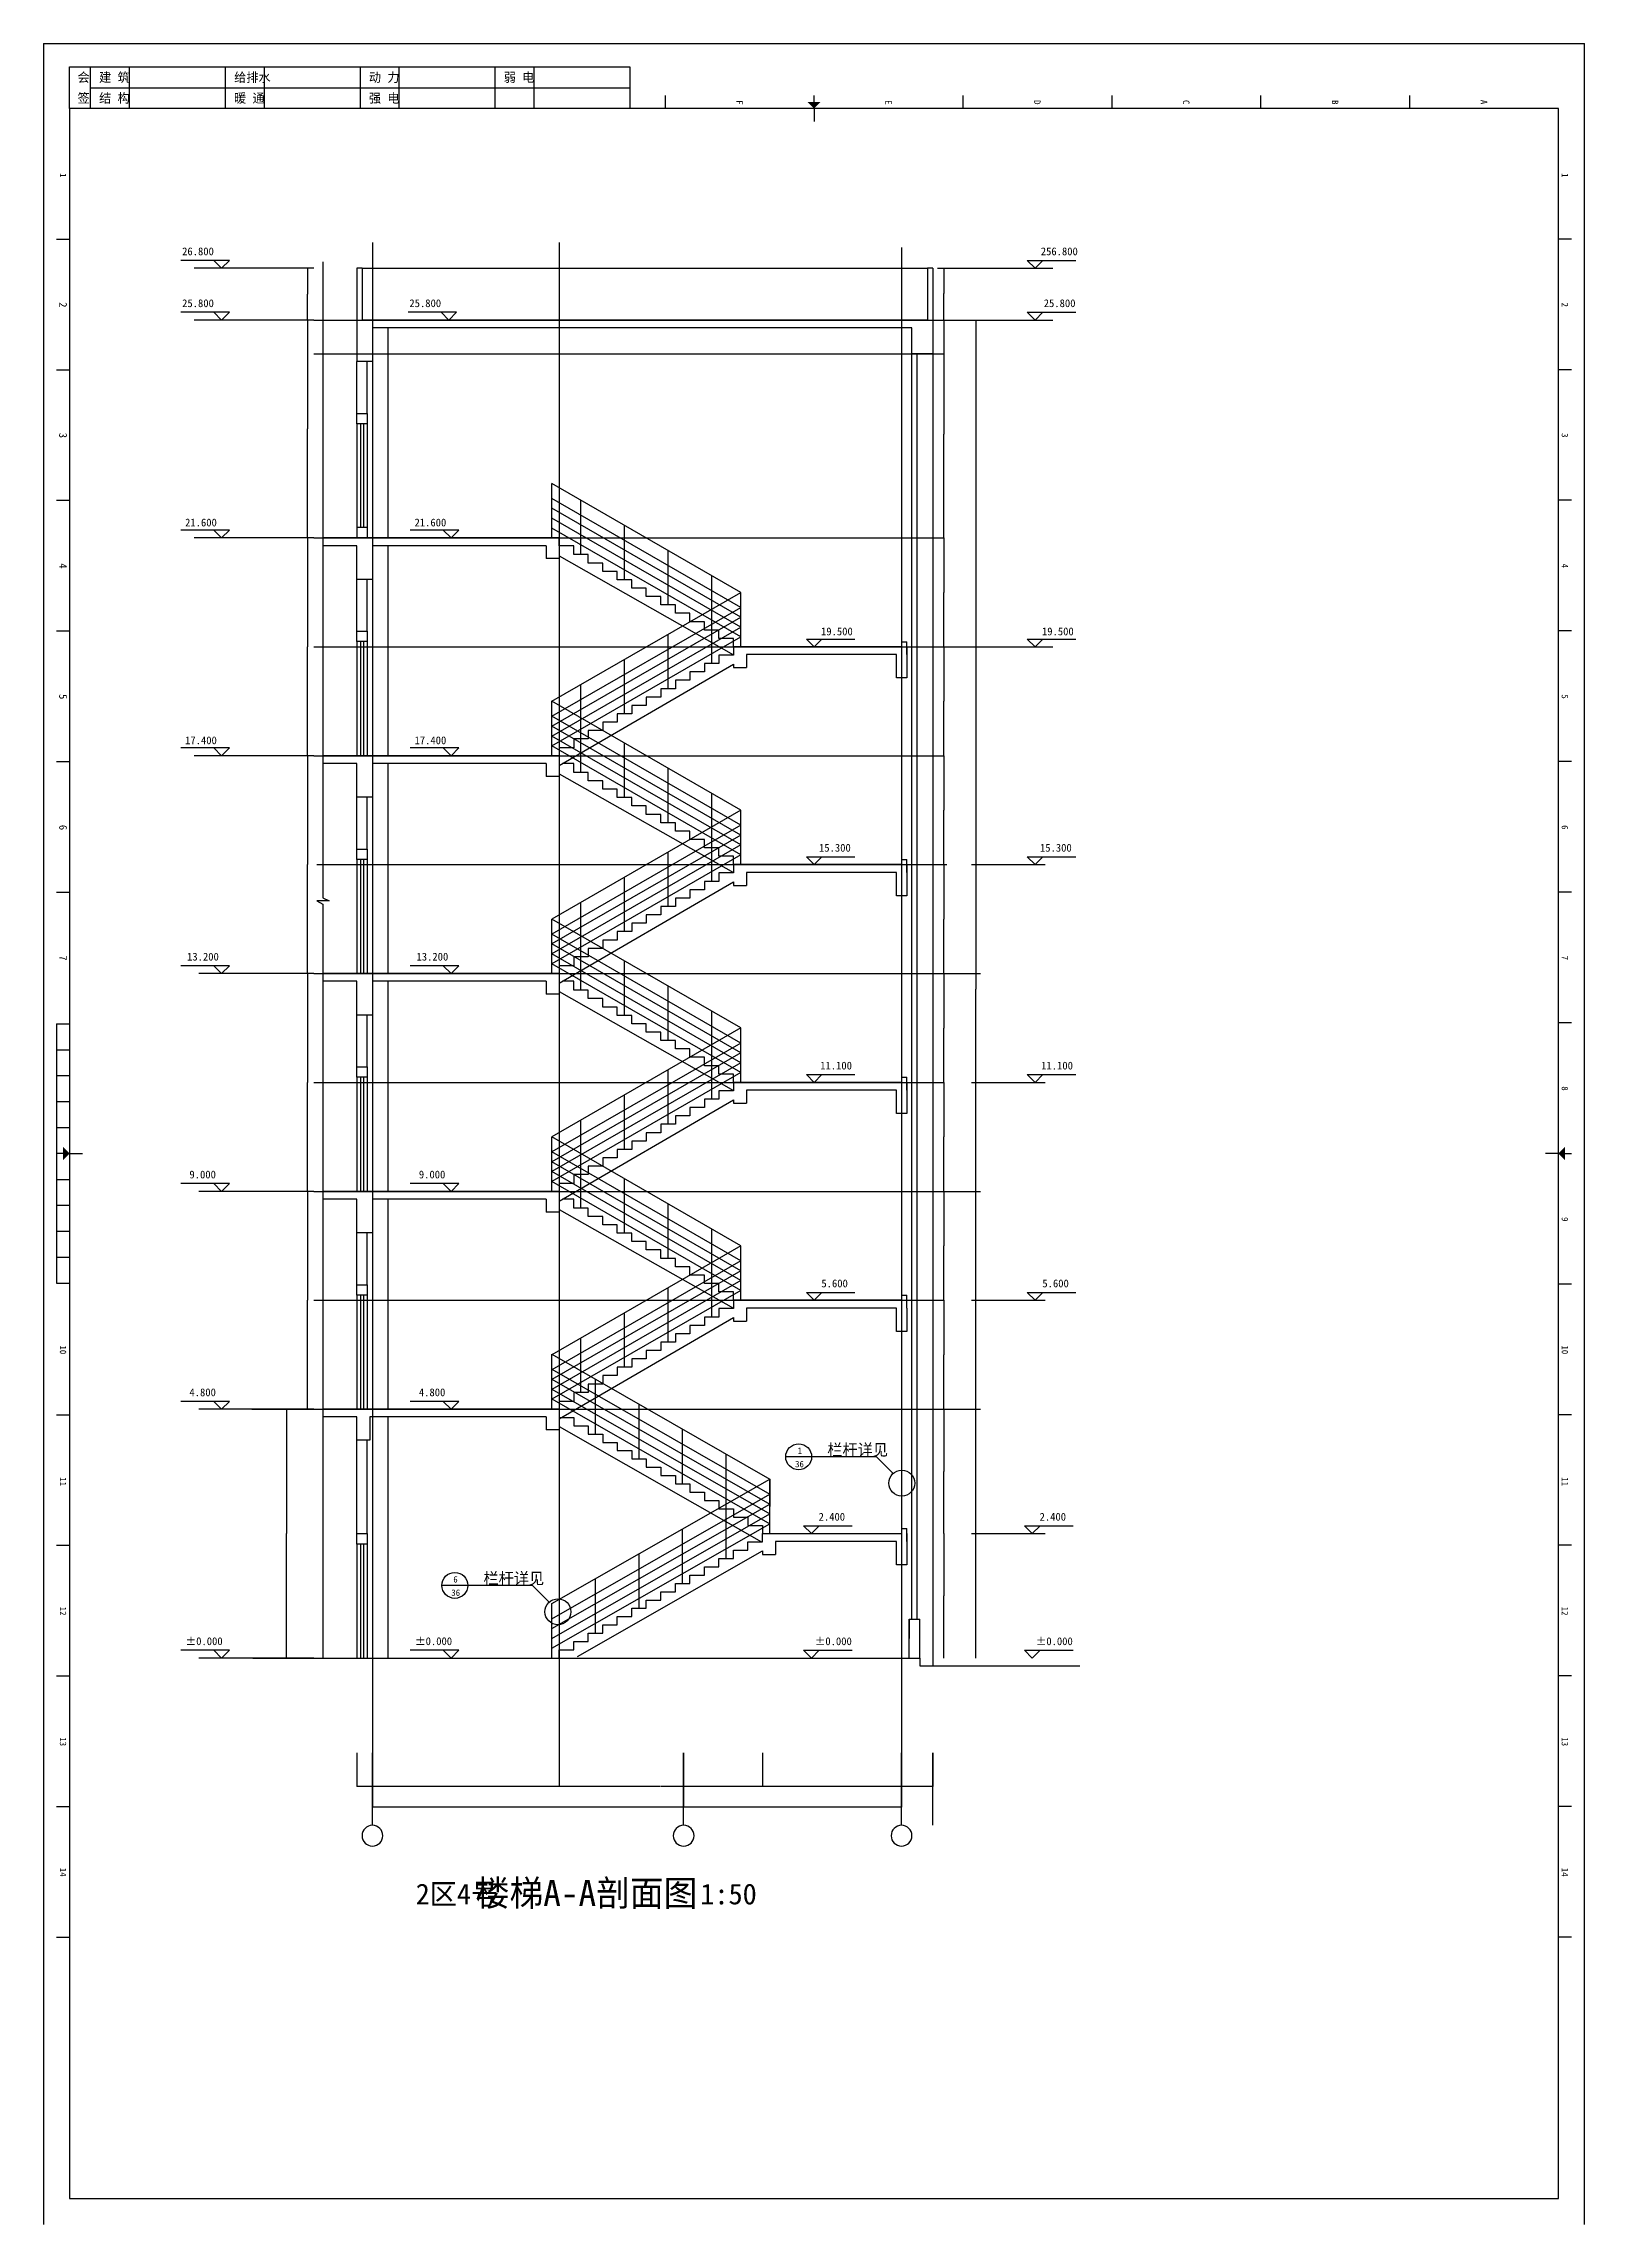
# Model space of a CAD drawing. Header units: metres. Extents: x 515464 to 545164, y 38775 to 80825.
import ezdxf

# ---------------------------------------------------------------- set-up
doc = ezdxf.new("R2010")
doc.units = ezdxf.units.M
for name, color, linetype in [('AXIS', 3, 'Continuous'), ('COLUMN', 1, 'Continuous'), ('DOTE', 251, 'Continuous'), ('PUB_DIM', 3, 'Continuous'), ('STAIR1', 4, 'Continuous'), ('TEXT', 7, 'Continuous'), ('TK', 9, 'Continuous'), ('WALL', 2, 'Continuous'), ('WINDOW', 142, 'Continuous'), ('文字', 21, 'Continuous'), ('详细尺寸', 3, 'Continuous')]:
    doc.layers.add(name, color=color, linetype=linetype)
doc.dimstyles.get("Standard").update_dxf_attribs({"dimtxt": 2.5, "dimasz": 2.5, "dimexe": 1.25, "dimexo": 0.625, "dimtad": 1, "dimcen": 2.5, "dimazin": 3, "dimtfac": 1, "dimtmove": 0, "dimatfit": 3})

msp = doc.modelspace()

# ---------------------------------------------------------------- texts
at = {"layer": 'PUB_DIM'}
for s, p in [('26.800', (518133.35, 76744.59)), ('256.800', (534685.12, 76744.59)), ('25.800', (518133.35, 75744.59)), ('25.800', (522514.03, 75744.59)), ('25.800', (534742.26, 75744.59)), ('21.600', (518190.49, 71516.47)), ('21.600', (522613.27, 71516.47)), ('19.500', (530448.55, 69416.47)), ('19.500', (534707.97, 69416.47)), ('17.400', (518190.49, 67316.47)), ('17.400', (522613.27, 67316.47)), ('15.300', (530410.45, 65244.59)), ('15.300', (534669.88, 65244.59)), ('13.200', (518228.59, 63144.59)), ('13.200', (522651.37, 63144.59)), ('11.100', (530433.31, 61044.59)), ('11.100', (534692.73, 61044.59)), ('9.000', (518274.3, 58944.59)), ('9.000', (522697.08, 58944.59)), ('5.600', (530456.17, 56844.59)), ('5.600', (534715.59, 56844.59)), ('4.800', (518274.3, 54744.59)), ('4.800', (522697.08, 54744.59)), ('2.400', (530402.68, 52344.59)), ('2.400', (534662.1, 52344.59)), ('%%p0.000', (518200.51, 49945.59)), ('%%p0.000', (522623.29, 49945.59)), ('%%p0.000', (530328.39, 49944.59)), ('%%p0.000', (534587.82, 49944.59))]:
    msp.add_text(s, height=150, dxfattribs=at).set_placement(p)
at = {"layer": 'TEXT'}
for s, height, p in [(' 楼梯A-A剖面图', 500, (523454.28, 44914.33)), ('2区4号', 400, (522636.32, 44945.66)), ('1:50', 400, (528121.91, 44945.66))]:
    msp.add_text(s, height=height, dxfattribs=at).set_placement(p)
at = {"layer": 'TK'}
for s, p in [('会', (516116.66, 80085.36)), ('建 筑', (516533.08, 80085.36)), ('给排水', (519137.37, 80085.36)), ('动 力', (521733.08, 80085.36)), ('弱 电', (524333.08, 80085.36)), ('签', (516116.66, 79685.36)), ('结 构', (516533.08, 79685.36)), ('暖 通', (519133.08, 79685.36)), ('强 电', (521733.08, 79685.36))]:
    msp.add_text(s, height=180, dxfattribs=at).set_placement(p)
for s, height, p in [('F', 125, (528816.3, 79733.24)), ('E', 125, (531686.3, 79733.24)), ('D', 125, (534556.3, 79735.77)), ('C', 125, (537426.3, 79738.3)), ('B', 125, (540296.3, 79735.77)), ('A', 125, (543166.3, 79740.83)), ('1', 125, (515776.3, 78328.63)), ('1', 125, (544726.3, 78328.63)), ('2', 150, (515763.8, 75839.73)), ('2', 125, (544726.3, 75832.65)), ('3', 150, (515763.8, 73320.98)), ('3', 125, (544726.3, 73313.9)), ('4', 150, (515763.8, 70805.27)), ('4', 125, (544726.3, 70797.68)), ('5', 150, (515763.8, 68283.48)), ('5', 125, (544726.3, 68276.4)), ('6', 150, (515763.8, 65761.69)), ('6', 125, (544726.3, 65755.12)), ('7', 150, (515763.8, 63245.98)), ('7', 125, (544726.3, 63238.9)), ('8', 125, (544726.3, 60720.15)), ('9', 125, (544726.3, 58198.87)), ('10', 125, (515776.3, 55723.12)), ('10', 125, (544726.3, 55723.12)), ('11', 125, (515776.3, 53181.61)), ('11', 125, (544726.3, 53181.61)), ('12', 125, (515776.3, 50685.62)), ('12', 125, (544726.3, 50685.62)), ('13', 125, (515776.3, 48166.87)), ('13', 125, (544726.3, 48166.87)), ('14', 125, (515776.3, 45650.65)), ('14', 125, (544726.3, 45650.65))]:
    msp.add_text(s, height=height, rotation=270, dxfattribs=at).set_placement(p)
at = {"layer": '文字'}
for s, height, p in [('栏杆详见', 225, (530570.18, 53598.93)), ('36', 125, (529950.2, 53373.96)), ('1', 125, (529998.12, 53630.02)), ('栏杆详见', 225, (523941.83, 51118.93)), ('36', 125, (523321.85, 50893.96)), ('6', 125, (523361.44, 51150.02))]:
    msp.add_text(s, height=height, dxfattribs=at).set_placement(p)

# ---------------------------------------------------------------- blocks, each defined once
blk = doc.blocks.new('_AXISO')
blk.add_circle((0, 0), 0.5)
blk = doc.blocks.new('*D1')
for p, q in [((533430.95, 75494.59), (533430.95, 62594.59)), ((533430.7, 62594.59), (533430.45, 62594.59)), ((533430.95, 49694.59), (533430.95, 62594.59)), ((533430.95, 62594.59), (533430.95, 62594.59)), ((533431.2, 62594.59), (533431.45, 62594.59))]:
    blk.add_line(p, q)
at = {"layer": 'Defpoints'}
for p in [(533430.95, 75494.59), (533430.95, 62594.59), (533430.95, 49694.59)]:
    blk.add_point(p, dxfattribs=at)
at = {"layer": 'AXIS', "insert": (533430.95, 62595.715), "char_height": 1, "attachment_point": 5}
blk.add_mtext('0', dxfattribs=at)
blk = doc.blocks.new('*D2')
for p, q in [((520547.72, 67094.59), (520547.72, 64994.59)), ((520547.47, 64994.59), (520547.22, 64994.59)), ((520547.72, 62894.59), (520547.72, 64994.59)), ((520547.72, 64994.59), (520547.72, 64994.59)), ((520547.97, 64994.59), (520548.22, 64994.59))]:
    blk.add_line(p, q)
at = {"layer": 'Defpoints'}
for p in [(520547.72, 67094.59), (520547.72, 64994.59), (520547.72, 62894.59)]:
    blk.add_point(p, dxfattribs=at)
at = {"layer": 'AXIS', "insert": (520547.72, 64995.715), "char_height": 1, "attachment_point": 5}
blk.add_mtext('0', dxfattribs=at)
blk = doc.blocks.new('*D3')
for p, q in [((532818.95, 67094.59), (532818.95, 66044.59)), ((532818.7, 66044.59), (532818.45, 66044.59)), ((532818.95, 64994.59), (532818.95, 66044.59)), ((532818.95, 66044.59), (532818.95, 66044.59)), ((532819.2, 66044.59), (532819.45, 66044.59))]:
    blk.add_line(p, q)
at = {"layer": 'Defpoints'}
for p in [(532818.95, 67094.59), (532818.95, 66044.59), (532818.95, 64994.59)]:
    blk.add_point(p, dxfattribs=at)
at = {"layer": 'AXIS', "insert": (532818.95, 66045.715), "char_height": 1, "attachment_point": 5}
blk.add_mtext('162X13=0', dxfattribs=at)
blk = doc.blocks.new('*D4')
for p, q in [((525401.43, 47870.13), (525401.43, 47220.13)), ((529321.43, 47870.13), (529321.43, 47220.13)), ((527355.93, 47220.13), (525401.18, 47220.13)), ((529321.68, 47220.13), (527366.93, 47220.13))]:
    blk.add_line(p, q)
at = {"layer": 'Defpoints'}
for p in [(525401.43, 47870.13), (529321.43, 47870.13), (529321.43, 47220.13)]:
    blk.add_point(p, dxfattribs=at)
at = {"layer": '详细尺寸', "insert": (527361.43, 47220.13), "char_height": 1, "attachment_point": 5}
blk.add_mtext('280X14=3920', dxfattribs=at)
blk = doc.blocks.new('*D5')
for p, q in [((527801.43, 47870.13), (527801.43, 46820.13)), ((532001.43, 47870.13), (532001.43, 46820.13)), ((529899.43, 46820.13), (527801.18, 46820.13)), ((532001.68, 46820.13), (529903.43, 46820.13))]:
    blk.add_line(p, q)
at = {"layer": 'Defpoints'}
for p in [(527801.43, 47870.13), (532001.43, 47870.13), (532001.43, 46820.13)]:
    blk.add_point(p, dxfattribs=at)
at = {"layer": 'AXIS', "insert": (529901.43, 46820.13), "char_height": 1, "attachment_point": 5}
blk.add_mtext('4200', dxfattribs=at)
blk = doc.blocks.new('*D6')
for p, q in [((520147.72, 54495.59), (520147.72, 52095.59)), ((520147.47, 52095.59), (520147.22, 52095.59)), ((520147.72, 49695.59), (520147.72, 52095.59)), ((520147.72, 52095.59), (520147.72, 52095.59)), ((520147.97, 52095.59), (520148.22, 52095.59))]:
    blk.add_line(p, q)
at = {"layer": 'Defpoints'}
for p in [(520147.72, 54495.59), (520147.72, 52095.59), (520147.72, 49695.59)]:
    blk.add_point(p, dxfattribs=at)
at = {"layer": 'AXIS', "insert": (520147.72, 52096.715), "char_height": 1, "attachment_point": 5}
blk.add_mtext('0', dxfattribs=at)
blk = doc.blocks.new('*D7')
for p, q in [((521801.43, 47870.13), (521801.43, 46820.13)), ((527801.43, 47870.13), (527801.43, 46820.13)), ((524799.43, 46820.13), (521801.18, 46820.13)), ((527801.68, 46820.13), (524803.43, 46820.13))]:
    blk.add_line(p, q)
at = {"layer": 'Defpoints'}
for p in [(521801.43, 47870.13), (527801.43, 47870.13), (527801.43, 46820.13)]:
    blk.add_point(p, dxfattribs=at)
at = {"layer": 'AXIS', "insert": (524801.43, 46820.13), "char_height": 1, "attachment_point": 5}
blk.add_mtext('6000', dxfattribs=at)
blk = doc.blocks.new('*D8')
for p, q in [((521801.43, 47870.13), (521801.43, 47220.13)), ((525401.43, 47870.13), (525401.43, 47220.13)), ((523599.43, 47220.13), (521801.18, 47220.13)), ((525401.68, 47220.13), (523603.43, 47220.13))]:
    blk.add_line(p, q)
at = {"layer": 'Defpoints'}
for p in [(521801.43, 47870.13), (525401.43, 47870.13), (525401.43, 47220.13)]:
    blk.add_point(p, dxfattribs=at)
at = {"layer": '详细尺寸', "insert": (523601.43, 47220.13), "char_height": 1, "attachment_point": 5}
blk.add_mtext('3600', dxfattribs=at)
blk = doc.blocks.new('*D9')
for p, q in [((521501.43, 47870.13), (521501.43, 47220.13)), ((521801.43, 47870.13), (521801.43, 47220.13)), ((521649.93, 47220.13), (521501.18, 47220.13)), ((521801.68, 47220.13), (521652.93, 47220.13))]:
    blk.add_line(p, q)
at = {"layer": 'Defpoints'}
for p in [(521501.43, 47870.13), (521801.43, 47870.13), (521801.43, 47220.13)]:
    blk.add_point(p, dxfattribs=at)
at = {"layer": '详细尺寸', "insert": (521651.43, 47220.13), "char_height": 1, "attachment_point": 5}
blk.add_mtext('300', dxfattribs=at)
blk = doc.blocks.new('*D10')
for p, q in [((520547.72, 62894.59), (520547.72, 60794.59)), ((520547.47, 60794.59), (520547.22, 60794.59)), ((520547.72, 58694.59), (520547.72, 60794.59)), ((520547.72, 60794.59), (520547.72, 60794.59)), ((520547.97, 60794.59), (520548.22, 60794.59))]:
    blk.add_line(p, q)
at = {"layer": 'Defpoints'}
for p in [(520547.72, 62894.59), (520547.72, 60794.59), (520547.72, 58694.59)]:
    blk.add_point(p, dxfattribs=at)
at = {"layer": 'AXIS', "insert": (520547.72, 60795.715), "char_height": 1, "attachment_point": 5}
blk.add_mtext('0', dxfattribs=at)
blk = doc.blocks.new('*D11')
for p, q in [((520547.72, 58694.59), (520547.72, 56594.59)), ((520547.47, 56594.59), (520547.22, 56594.59)), ((520547.72, 54494.59), (520547.72, 56594.59)), ((520547.72, 56594.59), (520547.72, 56594.59)), ((520547.97, 56594.59), (520548.22, 56594.59))]:
    blk.add_line(p, q)
at = {"layer": 'Defpoints'}
for p in [(520547.72, 58694.59), (520547.72, 56594.59), (520547.72, 54494.59)]:
    blk.add_point(p, dxfattribs=at)
at = {"layer": 'AXIS', "insert": (520547.72, 56595.715), "char_height": 1, "attachment_point": 5}
blk.add_mtext('0', dxfattribs=at)
blk = doc.blocks.new('*D12')
for p, q in [((529461.43, 53144.59), (529461.43, 52619.59)), ((529461.18, 52619.59), (529460.93, 52619.59)), ((529461.43, 52094.59), (529461.43, 52619.59)), ((529461.43, 52619.59), (529461.43, 52619.59)), ((529461.68, 52619.59), (529461.93, 52619.59))]:
    blk.add_line(p, q)
at = {"layer": 'Defpoints'}
for p in [(529461.43, 53144.59), (529461.43, 52619.59), (529461.43, 52094.59)]:
    blk.add_point(p, dxfattribs=at)
at = {"layer": 'AXIS', "insert": (529461.43, 52620.715), "char_height": 1, "attachment_point": 5}
blk.add_mtext('0', dxfattribs=at)
blk = doc.blocks.new('*D13')
for p, q in [((532818.95, 54495.59), (532818.95, 53295.59)), ((532818.7, 53295.59), (532818.45, 53295.59)), ((532818.95, 52095.59), (532818.95, 53295.59)), ((532818.95, 53295.59), (532818.95, 53295.59)), ((532819.2, 53295.59), (532819.45, 53295.59))]:
    blk.add_line(p, q)
at = {"layer": 'Defpoints'}
for p in [(532818.95, 54495.59), (532818.95, 53295.59), (532818.95, 52095.59)]:
    blk.add_point(p, dxfattribs=at)
at = {"layer": 'AXIS', "insert": (532818.95, 53296.715), "char_height": 1, "attachment_point": 5}
blk.add_mtext('160X15=0', dxfattribs=at)
blk = doc.blocks.new('*D14')
for p, q in [((532818.95, 52095.59), (532818.95, 50895.59)), ((532818.7, 50895.59), (532818.45, 50895.59)), ((532818.95, 49695.59), (532818.95, 50895.59)), ((532818.95, 50895.59), (532818.95, 50895.59)), ((532819.2, 50895.59), (532819.45, 50895.59))]:
    blk.add_line(p, q)
at = {"layer": 'Defpoints'}
for p in [(532818.95, 52095.59), (532818.95, 50895.59), (532818.95, 49695.59)]:
    blk.add_point(p, dxfattribs=at)
at = {"layer": 'AXIS', "insert": (532818.95, 50896.715), "char_height": 1, "attachment_point": 5}
blk.add_mtext('160X15=0', dxfattribs=at)
blk = doc.blocks.new('*D15')
for p, q in [((532151.18, 50069.59), (532150.93, 50069.59)), ((532151.43, 50444.59), (532151.43, 50069.59)), ((532151.43, 49694.59), (532151.43, 50069.59)), ((532151.43, 50069.59), (532151.43, 50069.59)), ((532151.68, 50069.59), (532151.93, 50069.59))]:
    blk.add_line(p, q)
at = {"layer": 'Defpoints'}
for p in [(532151.43, 50444.59), (532151.43, 50069.59), (532151.43, 49694.59)]:
    blk.add_point(p, dxfattribs=at)
at = {"layer": 'AXIS', "insert": (532151.43, 50070.715), "char_height": 1, "attachment_point": 5}
blk.add_mtext('0', dxfattribs=at)
blk = doc.blocks.new('*D16')
for p, q in [((532001.43, 47870.13), (532001.43, 47220.13)), ((532601.43, 47870.13), (532601.43, 47220.13)), ((532299.93, 47220.13), (532001.18, 47220.13)), ((532601.68, 47220.13), (532302.93, 47220.13))]:
    blk.add_line(p, q)
at = {"layer": 'Defpoints'}
for p in [(532001.43, 47870.13), (532601.43, 47870.13), (532601.43, 47220.13)]:
    blk.add_point(p, dxfattribs=at)
at = {"layer": '详细尺寸', "insert": (532301.43, 47220.13), "char_height": 1, "attachment_point": 5}
blk.add_mtext('600', dxfattribs=at)
blk = doc.blocks.new('*D17')
for p, q in [((529321.43, 47870.13), (529321.43, 47220.13)), ((532001.43, 47870.13), (532001.43, 47220.13)), ((530659.43, 47220.13), (529321.18, 47220.13)), ((532001.68, 47220.13), (530663.43, 47220.13))]:
    blk.add_line(p, q)
at = {"layer": 'Defpoints'}
for p in [(529321.43, 47870.13), (532001.43, 47870.13), (532001.43, 47220.13)]:
    blk.add_point(p, dxfattribs=at)
at = {"layer": '详细尺寸', "insert": (530661.43, 47220.13), "char_height": 1, "attachment_point": 5}
blk.add_mtext('2680', dxfattribs=at)
blk = doc.blocks.new('*D18')
for p, q in [((532818.95, 60794.59), (532818.95, 59744.59)), ((532818.7, 59744.59), (532818.45, 59744.59)), ((532818.95, 58694.59), (532818.95, 59744.59)), ((532818.95, 59744.59), (532818.95, 59744.59)), ((532819.2, 59744.59), (532819.45, 59744.59))]:
    blk.add_line(p, q)
at = {"layer": 'Defpoints'}
for p in [(532818.95, 60794.59), (532818.95, 59744.59), (532818.95, 58694.59)]:
    blk.add_point(p, dxfattribs=at)
at = {"layer": 'AXIS', "insert": (532818.95, 59745.715), "char_height": 1, "attachment_point": 5}
blk.add_mtext('162X13=0', dxfattribs=at)
blk = doc.blocks.new('*D19')
for p, q in [((532818.95, 56594.59), (532818.95, 55544.59)), ((532818.7, 55544.59), (532818.45, 55544.59)), ((532818.95, 54494.59), (532818.95, 55544.59)), ((532818.95, 55544.59), (532818.95, 55544.59)), ((532819.2, 55544.59), (532819.45, 55544.59))]:
    blk.add_line(p, q)
at = {"layer": 'Defpoints'}
for p in [(532818.95, 56594.59), (532818.95, 55544.59), (532818.95, 54494.59)]:
    blk.add_point(p, dxfattribs=at)
at = {"layer": 'AXIS', "insert": (532818.95, 55545.715), "char_height": 1, "attachment_point": 5}
blk.add_mtext('162X13=0', dxfattribs=at)
blk = doc.blocks.new('*D20')
for p, q in [((532818.95, 58693.59), (532818.95, 57643.59)), ((532818.7, 57643.59), (532818.45, 57643.59)), ((532818.95, 56593.59), (532818.95, 57643.59)), ((532818.95, 57643.59), (532818.95, 57643.59)), ((532819.2, 57643.59), (532819.45, 57643.59))]:
    blk.add_line(p, q)
at = {"layer": 'Defpoints'}
for p in [(532818.95, 58693.59), (532818.95, 57643.59), (532818.95, 56593.59)]:
    blk.add_point(p, dxfattribs=at)
at = {"layer": 'AXIS', "insert": (532818.95, 57644.715), "char_height": 1, "attachment_point": 5}
blk.add_mtext('162X13=0', dxfattribs=at)
blk = doc.blocks.new('*D21')
for p, q in [((532818.95, 62893.59), (532818.95, 61843.59)), ((532818.7, 61843.59), (532818.45, 61843.59)), ((532818.95, 60793.59), (532818.95, 61843.59)), ((532818.95, 61843.59), (532818.95, 61843.59)), ((532819.2, 61843.59), (532819.45, 61843.59))]:
    blk.add_line(p, q)
at = {"layer": 'Defpoints'}
for p in [(532818.95, 62893.59), (532818.95, 61843.59), (532818.95, 60793.59)]:
    blk.add_point(p, dxfattribs=at)
at = {"layer": 'AXIS', "insert": (532818.95, 61844.715), "char_height": 1, "attachment_point": 5}
blk.add_mtext('162X13=0', dxfattribs=at)
blk = doc.blocks.new('*D22')
for p, q in [((532818.95, 64994.59), (532818.95, 63944.59)), ((532818.7, 63944.59), (532818.45, 63944.59)), ((532818.95, 62894.59), (532818.95, 63944.59)), ((532818.95, 63944.59), (532818.95, 63944.59)), ((532819.2, 63944.59), (532819.45, 63944.59))]:
    blk.add_line(p, q)
at = {"layer": 'Defpoints'}
for p in [(532818.95, 64994.59), (532818.95, 63944.59), (532818.95, 62894.59)]:
    blk.add_point(p, dxfattribs=at)
at = {"layer": 'AXIS', "insert": (532818.95, 63945.715), "char_height": 1, "attachment_point": 5}
blk.add_mtext('162X13=0', dxfattribs=at)
blk = doc.blocks.new('*D23')
for p, q in [((520547.72, 75494.59), (520547.72, 73394.59)), ((520547.47, 73394.59), (520547.22, 73394.59)), ((520547.72, 71294.59), (520547.72, 73394.59)), ((520547.72, 73394.59), (520547.72, 73394.59)), ((520547.97, 73394.59), (520548.22, 73394.59))]:
    blk.add_line(p, q)
at = {"layer": 'Defpoints'}
for p in [(520547.72, 75494.59), (520547.72, 73394.59), (520547.72, 71294.59)]:
    blk.add_point(p, dxfattribs=at)
at = {"layer": 'AXIS', "insert": (520547.72, 73395.715), "char_height": 1, "attachment_point": 5}
blk.add_mtext('0', dxfattribs=at)
blk = doc.blocks.new('*D24')
for p, q in [((520547.72, 71294.59), (520547.72, 69194.59)), ((520547.47, 69194.59), (520547.22, 69194.59)), ((520547.72, 67094.59), (520547.72, 69194.59)), ((520547.72, 69194.59), (520547.72, 69194.59)), ((520547.97, 69194.59), (520548.22, 69194.59))]:
    blk.add_line(p, q)
at = {"layer": 'Defpoints'}
for p in [(520547.72, 71294.59), (520547.72, 69194.59), (520547.72, 67094.59)]:
    blk.add_point(p, dxfattribs=at)
at = {"layer": 'AXIS', "insert": (520547.72, 69195.715), "char_height": 1, "attachment_point": 5}
blk.add_mtext('0', dxfattribs=at)
blk = doc.blocks.new('*D25')
for p, q in [((520547.72, 76494.59), (520547.72, 75994.59)), ((520547.47, 75994.59), (520547.22, 75994.59)), ((520547.72, 75494.59), (520547.72, 75994.59)), ((520547.72, 75994.59), (520547.72, 75994.59)), ((520547.97, 75994.59), (520548.22, 75994.59))]:
    blk.add_line(p, q)
at = {"layer": 'Defpoints'}
for p in [(520547.72, 76494.59), (520547.72, 75994.59), (520547.72, 75494.59)]:
    blk.add_point(p, dxfattribs=at)
at = {"layer": 'AXIS', "insert": (520547.72, 75995.715), "char_height": 1, "attachment_point": 5}
blk.add_mtext('0', dxfattribs=at)
blk = doc.blocks.new('*D26')
for p, q in [((532818.95, 75494.59), (532818.95, 73293.79)), ((532818.7, 73293.79), (532818.45, 73293.79)), ((532818.95, 71294.59), (532818.95, 73293.79)), ((532818.95, 73293.79), (532818.95, 73293.79)), ((532819.2, 73293.79), (532819.45, 73293.79))]:
    blk.add_line(p, q)
at = {"layer": 'Defpoints'}
for p in [(532818.95, 75494.59), (532818.95, 73293.79), (532818.95, 71294.59)]:
    blk.add_point(p, dxfattribs=at)
at = {"layer": 'AXIS', "insert": (532818.95, 73294.915), "char_height": 1, "attachment_point": 5}
blk.add_mtext('0', dxfattribs=at)
blk = doc.blocks.new('*D27')
for p, q in [((532818.95, 69194.59), (532818.95, 68144.59)), ((532818.7, 68144.59), (532818.45, 68144.59)), ((532818.95, 67094.59), (532818.95, 68144.59)), ((532818.95, 68144.59), (532818.95, 68144.59)), ((532819.2, 68144.59), (532819.45, 68144.59))]:
    blk.add_line(p, q)
at = {"layer": 'Defpoints'}
for p in [(532818.95, 69194.59), (532818.95, 68144.59), (532818.95, 67094.59)]:
    blk.add_point(p, dxfattribs=at)
at = {"layer": 'AXIS', "insert": (532818.95, 68145.715), "char_height": 1, "attachment_point": 5}
blk.add_mtext('162X13=0', dxfattribs=at)
blk = doc.blocks.new('*D28')
for p, q in [((532818.95, 71294.59), (532818.95, 70244.59)), ((532818.7, 70244.59), (532818.45, 70244.59)), ((532818.95, 69194.59), (532818.95, 70244.59)), ((532818.95, 70244.59), (532818.95, 70244.59)), ((532819.2, 70244.59), (532819.45, 70244.59))]:
    blk.add_line(p, q)
at = {"layer": 'Defpoints'}
for p in [(532818.95, 71294.59), (532818.95, 70244.59), (532818.95, 69194.59)]:
    blk.add_point(p, dxfattribs=at)
at = {"layer": 'AXIS', "insert": (532818.95, 70245.715), "char_height": 1, "attachment_point": 5}
blk.add_mtext('162X13=0', dxfattribs=at)
blk = doc.blocks.new('*D29')
for p, q in [((532818.95, 76494.59), (532818.95, 76008.22)), ((532818.7, 76008.22), (532818.45, 76008.22)), ((532818.95, 75494.59), (532818.95, 76008.22)), ((532818.95, 76008.22), (532818.95, 76008.22)), ((532819.2, 76008.22), (532819.45, 76008.22))]:
    blk.add_line(p, q)
at = {"layer": 'Defpoints'}
for p in [(532818.95, 76494.59), (532818.95, 76008.22), (532818.95, 75494.59)]:
    blk.add_point(p, dxfattribs=at)
at = {"layer": 'AXIS', "insert": (532818.95, 76009.345), "char_height": 1, "attachment_point": 5}
blk.add_mtext('0', dxfattribs=at)

# ---------------------------------------------------------------- dimensions: what is measured, and where the dimension line sits
at = {"layer": 'AXIS'}
for base, p1, p2, picture, middle in [((520547.72, 75994.59), (520547.72, 75494.59), (520547.72, 76494.59), '*D25', (520547.72, 75995.715)), ((532818.95, 76008.22), (532818.95, 75494.59), (532818.95, 76494.59), '*D29', (532818.95, 76009.345)), ((520547.72, 73394.59), (520547.72, 71294.59), (520547.72, 75494.59), '*D23', (520547.72, 73395.715)), ((532818.95, 73293.79), (532818.95, 71294.59), (532818.95, 75494.59), '*D26', (532818.95, 73294.915)), ((533430.95, 62594.59), (533430.95, 49694.59), (533430.95, 75494.59), '*D1', (533430.95, 62595.715)), ((520547.72, 69194.59), (520547.72, 67094.59), (520547.72, 71294.59), '*D24', (520547.72, 69195.715)), ((520547.72, 64994.59), (520547.72, 62894.59), (520547.72, 67094.59), '*D2', (520547.72, 64995.715)), ((520547.72, 60794.59), (520547.72, 58694.59), (520547.72, 62894.59), '*D10', (520547.72, 60795.715)), ((520547.72, 56594.59), (520547.72, 54494.59), (520547.72, 58694.59), '*D11', (520547.72, 56595.715)), ((520147.72, 52095.59), (520147.72, 49695.59), (520147.72, 54495.59), '*D6', (520147.72, 52096.715)), ((529461.43, 52619.59), (529461.43, 52094.59), (529461.43, 53144.59), '*D12', (529461.43, 52620.715)), ((532151.43, 50069.59), (532151.43, 50444.59), (532151.43, 49694.59), '*D15', (532151.43, 50070.715)), ((527801.43, 46820.13), (527801.43, 47870.13), (521801.43, 47870.13), '*D7', (524801.43, 46820.13)), ((532001.43, 46820.13), (532001.43, 47870.13), (527801.43, 47870.13), '*D5', (529901.43, 46820.13))]:
    dim = msp.add_linear_dim(base=base, p1=p1, p2=p2, dimstyle='Standard', dxfattribs=at)
    dim.commit()
    dim.dimension.update_dxf_attribs({"geometry": picture, "text_midpoint": middle})
for base, p1, p2, text, picture, middle in [((532818.95, 70244.59), (532818.95, 71294.59), (532818.95, 69194.59), '162X13=<>', '*D28', (532818.95, 70245.715)), ((532818.95, 68144.59), (532818.95, 69194.59), (532818.95, 67094.59), '162X13=<>', '*D27', (532818.95, 68145.715)), ((532818.95, 66044.59), (532818.95, 67094.59), (532818.95, 64994.59), '162X13=<>', '*D3', (532818.95, 66045.715)), ((532818.95, 63944.59), (532818.95, 64994.59), (532818.95, 62894.59), '162X13=<>', '*D22', (532818.95, 63945.715)), ((532818.95, 61843.59), (532818.95, 62893.59), (532818.95, 60793.59), '162X13=<>', '*D21', (532818.95, 61844.715)), ((532818.95, 59744.59), (532818.95, 60794.59), (532818.95, 58694.59), '162X13=<>', '*D18', (532818.95, 59745.715)), ((532818.95, 57643.59), (532818.95, 58693.59), (532818.95, 56593.59), '162X13=<>', '*D20', (532818.95, 57644.715)), ((532818.95, 55544.59), (532818.95, 56594.59), (532818.95, 54494.59), '162X13=<>', '*D19', (532818.95, 55545.715)), ((532818.95, 53295.59), (532818.95, 54495.59), (532818.95, 52095.59), '160X15=<>', '*D13', (532818.95, 53296.715)), ((532818.95, 50895.59), (532818.95, 52095.59), (532818.95, 49695.59), '160X15=<>', '*D14', (532818.95, 50896.715))]:
    dim = msp.add_linear_dim(base=base, p1=p1, p2=p2, text=text, dimstyle='Standard', dxfattribs=at)
    dim.commit()
    dim.dimension.update_dxf_attribs({"geometry": picture, "text_midpoint": middle})
at = {"layer": '详细尺寸'}
for base, p1, p2, picture, middle in [((521801.43, 47220.13), (521801.43, 47870.13), (521501.43, 47870.13), '*D9', (521651.43, 47220.13)), ((525401.43, 47220.13), (525401.43, 47870.13), (521801.43, 47870.13), '*D8', (523601.43, 47220.13)), ((532001.43, 47220.13), (532001.43, 47870.13), (529321.43, 47870.13), '*D17', (530661.43, 47220.13)), ((532601.43, 47220.13), (532601.43, 47870.13), (532001.43, 47870.13), '*D16', (532301.43, 47220.13))]:
    dim = msp.add_linear_dim(base=base, p1=p1, p2=p2, dimstyle='Standard', dxfattribs=at)
    dim.commit()
    dim.dimension.update_dxf_attribs({"geometry": picture, "text_midpoint": middle})
dim = msp.add_linear_dim(base=(529321.43, 47220.13), p1=(529321.43, 47870.13), p2=(525401.43, 47870.13), text='280X14=<>', dimstyle='Standard', dxfattribs=at)
dim.commit()
dim.dimension.update_dxf_attribs({"geometry": '*D4', "text_midpoint": (527361.43, 47220.13)})

# ---------------------------------------------------------------- linework, layer by layer
for p, q in [((520673.8, 76494.59), (518363.68, 76494.59)), ((521601.43, 76494.59), (532501.43, 76494.59)), ((532601.43, 76494.59), (532601.43, 49544.59)), ((532601.43, 76494.59), (532601.43, 76494.59)), ((532692.87, 76494.59), (534918.27, 76494.59)), ((520673.8, 75494.59), (518363.68, 75494.59)), ((522101.43, 75344.59), (522101.43, 71294.59)), ((532692.87, 75494.59), (534918.27, 75494.59)), ((521501.43, 73494.59), (521501.43, 71494.59)), ((521701.43, 73494.59), (521701.43, 71494.59)), ((528901.43, 70244.59), (525261.43, 72344.59)), ((525261.43, 71294.59), (525261.43, 72344.59)), ((528901.43, 69954.59), (525261.43, 72054.59)), ((525821.43, 70971.51), (525821.43, 72021.51)), ((528901.43, 69764.59), (525261.43, 71864.59)), ((528901.43, 69574.59), (525261.43, 71674.59)), ((526661.43, 70486.9), (526661.43, 71536.9)), ((520673.8, 71294.59), (518363.68, 71294.59)), ((522101.43, 71144.59), (522101.43, 67094.59)), ((528901.43, 69384.59), (525261.43, 71484.59)), ((527501.43, 70002.28), (527501.43, 71052.28)), ((525261.43, 68144.59), (528901.43, 70244.59)), ((528341.43, 69517.67), (528341.43, 70567.67)), ((528901.43, 69194.59), (528901.43, 70244.59)), ((525261.43, 67854.59), (528901.43, 69954.59)), ((528341.43, 68871.51), (528341.43, 69921.51)), ((525261.43, 67664.59), (528901.43, 69764.59)), ((525261.43, 67474.59), (528901.43, 69574.59)), ((525261.43, 67284.59), (528901.43, 69384.59)), ((527501.43, 68386.9), (527501.43, 69436.9)), ((521501.43, 69294.59), (521501.43, 67094.59)), ((521701.43, 69294.59), (521701.43, 67094.59)), ((532692.87, 69194.59), (534918.27, 69194.59)), ((526661.43, 67902.28), (526661.43, 68952.28)), ((528901.43, 66044.59), (525261.43, 68144.59)), ((525261.43, 67094.59), (525261.43, 68144.59)), ((525821.43, 67417.67), (525821.43, 68467.67)), ((528901.43, 65754.59), (525261.43, 67854.59)), ((525821.43, 66771.51), (525821.43, 67821.51)), ((528901.43, 65564.59), (525261.43, 67664.59)), ((528901.43, 65374.59), (525261.43, 67474.59)), ((528901.43, 65184.59), (525261.43, 67284.59)), ((526661.43, 66286.9), (526661.43, 67336.9)), ((520673.8, 67094.59), (518363.68, 67094.59)), ((522101.43, 66944.59), (522101.43, 62894.59)), ((527501.43, 65802.28), (527501.43, 66852.28)), ((528901.43, 66044.59), (525261.43, 63944.59)), ((528341.43, 65317.67), (528341.43, 66367.67)), ((528901.43, 64994.59), (528901.43, 66044.59)), ((528901.43, 65754.59), (525261.43, 63654.59)), ((528341.43, 64671.51), (528341.43, 65721.51)), ((528901.43, 65564.59), (525261.43, 63464.59)), ((528901.43, 65374.59), (525261.43, 63274.59)), ((528901.43, 65184.59), (525261.43, 63084.59)), ((527501.43, 64186.9), (527501.43, 65236.9)), ((521501.43, 65094.59), (521501.43, 62894.59)), ((521701.43, 65094.59), (521701.43, 62894.59)), ((533347.51, 64994.59), (534772.1, 64994.59)), ((526661.43, 63702.28), (526661.43, 64752.28)), ((528901.43, 61844.59), (525261.43, 63944.59)), ((525261.43, 62894.59), (525261.43, 63944.59)), ((525821.43, 63217.67), (525821.43, 64267.67)), ((528901.43, 61554.59), (525261.43, 63654.59)), ((525821.43, 62571.51), (525821.43, 63621.51)), ((528901.43, 61364.59), (525261.43, 63464.59)), ((528901.43, 61174.59), (525261.43, 63274.59)), ((528901.43, 60984.59), (525261.43, 63084.59)), ((526661.43, 62086.9), (526661.43, 63136.9)), ((520673.8, 62894.59), (518457.87, 62894.59)), ((518877.53, 62894.59), (518475.49, 62894.59)), ((522101.43, 62744.59), (522101.43, 58694.59)), ((527501.43, 61602.28), (527501.43, 62652.28)), ((528901.43, 61844.59), (525261.43, 59744.59)), ((528341.43, 61117.67), (528341.43, 62167.67)), ((528901.43, 60794.59), (528901.43, 61844.59)), ((528901.43, 61554.59), (525261.43, 59454.59)), ((528341.43, 60471.51), (528341.43, 61521.51)), ((528901.43, 61364.59), (525261.43, 59264.59)), ((528901.43, 61174.59), (525261.43, 59074.59)), ((528901.43, 60984.59), (525261.43, 58884.59)), ((527501.43, 59986.9), (527501.43, 61036.9)), ((521501.43, 60894.59), (521501.43, 58694.59)), ((521701.43, 60894.59), (521701.43, 58694.59)), ((526661.43, 59502.28), (526661.43, 60552.28)), ((533347.51, 60793.59), (534772.1, 60793.59)), ((528901.43, 57644.59), (525261.43, 59744.59)), ((525261.43, 58694.59), (525261.43, 59744.59)), ((525821.43, 59017.67), (525821.43, 60067.67)), ((528901.43, 57354.59), (525261.43, 59454.59)), ((525821.43, 58371.51), (525821.43, 59421.51)), ((528901.43, 57164.59), (525261.43, 59264.59)), ((528901.43, 56974.59), (525261.43, 59074.59)), ((528901.43, 56784.59), (525261.43, 58884.59)), ((526661.43, 57886.9), (526661.43, 58936.9)), ((520673.8, 58694.59), (518457.87, 58694.59)), ((518877.53, 58694.59), (518475.49, 58694.59)), ((522101.43, 58544.59), (522101.43, 54494.59)), ((527501.43, 57402.28), (527501.43, 58452.28)), ((528901.43, 57644.59), (525261.43, 55544.59)), ((528341.43, 56917.67), (528341.43, 57967.67)), ((528901.43, 56594.59), (528901.43, 57644.59)), ((528901.43, 57354.59), (525261.43, 55254.59)), ((528341.43, 56271.51), (528341.43, 57321.51)), ((528901.43, 57164.59), (525261.43, 55064.59)), ((528901.43, 56974.59), (525261.43, 54874.59)), ((528901.43, 56784.59), (525261.43, 54684.59)), ((527501.43, 55786.9), (527501.43, 56836.9)), ((521501.43, 56694.59), (521501.43, 54494.59)), ((521701.43, 56694.59), (521701.43, 54494.59)), ((526661.43, 55302.28), (526661.43, 56352.28)), ((533347.51, 56594.59), (534772.1, 56594.59)), ((525261.43, 55553.29), (529461.43, 53144.59)), ((525261.43, 54503.29), (525261.43, 55553.29)), ((525261.43, 54494.59), (525261.43, 55544.59)), ((525821.43, 54817.67), (525821.43, 55867.67)), ((525261.43, 55263.29), (529461.43, 52854.59)), ((525261.43, 55073.29), (529461.43, 52664.59)), ((525261.43, 54883.29), (529461.43, 52474.59)), ((525261.43, 54693.29), (529461.43, 52284.59)), ((526101.43, 54014.59), (526101.43, 55064.59)), ((520673.8, 54494.59), (518457.87, 54494.59)), ((518877.53, 54494.59), (518475.49, 54494.59)), ((519475.6, 54494.59), (520900.19, 54494.59)), ((522101.43, 54344.59), (522101.43, 49694.59)), ((526941.43, 53534.59), (526941.43, 54584.59)), ((527781.43, 53054.59), (527781.43, 54104.59)), ((528621.43, 52574.59), (528621.43, 53624.59)), ((525261.43, 50744.59), (529461.43, 53144.59)), ((529461.43, 52094.59), (529461.43, 53144.59)), ((525261.43, 50454.59), (529461.43, 52854.59)), ((525261.43, 50264.59), (529461.43, 52664.59)), ((528621.43, 51614.59), (528621.43, 52664.59)), ((525261.43, 50074.59), (529461.43, 52474.59)), ((525261.43, 49884.59), (529461.43, 52284.59)), ((527781.43, 51134.59), (527781.43, 52184.59)), ((521501.43, 51894.59), (521501.43, 49694.59)), ((521701.43, 51894.59), (521701.43, 49694.59)), ((533347.51, 52094.59), (534772.1, 52094.59)), ((526941.43, 50654.59), (526941.43, 51704.59)), ((526101.43, 50174.59), (526101.43, 51224.59)), ((525261.43, 49694.59), (525261.43, 50744.59)), ((520673.8, 49694.59), (518457.87, 49694.59))]:
    msp.add_line(p, q)
at = {"layer": 'AXIS'}
for p, q in [((521801.43, 46470.13), (521801.43, 47870.13)), ((527801.43, 46470.13), (527801.43, 47870.13)), ((532001.43, 46470.13), (532001.43, 47870.13)), ((532601.43, 46470.13), (532601.43, 47870.13))]:
    msp.add_line(p, q, dxfattribs=at)
at = {"layer": 'COLUMN'}
for p, q in [((521501.43, 76494.59), (521501.43, 74694.59)), ((521601.43, 76494.59), (521501.43, 76494.59)), ((521601.43, 76494.59), (521601.43, 75494.59)), ((532601.43, 76494.59), (532501.43, 76494.59)), ((532501.43, 76494.59), (532501.43, 75494.59)), ((532601.43, 76494.59), (532601.43, 74844.59)), ((532501.43, 75494.59), (521601.43, 75494.59)), ((532201.43, 75344.59), (521801.43, 75344.59)), ((525401.43, 71294.59), (520847.15, 71294.59)), ((521501.43, 71144.59), (520847.15, 71144.59)), ((525151.43, 71144.59), (521801.43, 71144.59)), ((525151.43, 71144.59), (525151.43, 70894.59)), ((525401.43, 71294.59), (525401.43, 70894.59)), ((525401.43, 70894.59), (525151.43, 70894.59)), ((529011.43, 69044.59), (529011.43, 68794.59)), ((531901.43, 69044.59), (529011.43, 69044.59)), ((532001.43, 69293.59), (532001.43, 69193.59)), ((532001.43, 69293.59), (532101.43, 69293.59)), ((532101.43, 69043.59), (532101.43, 69293.59)), ((525401.43, 66908.41), (528761.43, 68860.72)), ((528761.43, 68860.72), (528761.43, 68794.59)), ((528761.43, 68794.59), (529011.43, 68794.59)), ((521501.43, 66944.59), (520847.15, 66944.59)), ((525151.43, 66944.59), (521801.43, 66944.59)), ((525151.43, 66944.59), (525151.43, 66694.59)), ((525401.43, 66908.41), (525401.43, 66694.59)), ((525401.43, 66694.59), (525151.43, 66694.59)), ((531901.43, 64844.59), (529011.43, 64844.59)), ((529011.43, 64844.59), (529011.43, 64594.59)), ((532001.43, 65093.59), (532001.43, 64993.59)), ((532001.43, 65093.59), (532101.43, 65093.59)), ((532101.43, 64844.59), (532101.43, 65094.59)), ((532101.43, 64843.59), (532101.43, 65093.59)), ((525401.43, 62708.41), (528761.43, 64660.72)), ((528761.43, 64660.72), (528761.43, 64594.59)), ((528761.43, 64594.59), (529011.43, 64594.59)), ((521501.43, 62744.59), (520847.15, 62744.59)), ((525151.43, 62744.59), (521801.43, 62744.59)), ((525151.43, 62744.59), (525151.43, 62494.59)), ((525401.43, 62708.41), (525401.43, 62494.59)), ((525401.43, 62494.59), (525151.43, 62494.59)), ((529011.43, 60644.59), (529011.43, 60394.59)), ((531901.43, 60644.59), (529011.43, 60644.59)), ((532001.43, 60894.59), (532001.43, 60794.59)), ((532001.43, 60894.59), (532101.43, 60894.59)), ((532101.43, 60644.59), (532101.43, 60894.59)), ((532101.43, 60643.59), (532101.43, 60893.59)), ((525401.43, 58508.41), (528761.43, 60460.72)), ((528761.43, 60460.72), (528761.43, 60394.59)), ((528761.43, 60394.59), (529011.43, 60394.59)), ((521501.43, 58544.59), (520847.15, 58544.59)), ((525151.43, 58544.59), (521801.43, 58544.59)), ((525151.43, 58544.59), (525151.43, 58294.59)), ((525401.43, 58508.41), (525401.43, 58294.59)), ((525401.43, 58294.59), (525151.43, 58294.59)), ((529011.43, 56444.59), (529011.43, 56194.59)), ((531901.43, 56444.59), (529011.43, 56444.59)), ((532001.43, 56692.59), (532001.43, 56592.59)), ((532001.43, 56692.59), (532101.43, 56692.59)), ((532101.43, 56442.59), (532101.43, 56692.59)), ((525401.43, 54308.41), (528761.43, 56260.72)), ((528761.43, 56260.72), (528761.43, 56194.59)), ((528761.43, 56194.59), (529011.43, 56194.59)), ((521501.43, 54344.59), (520847.15, 54344.59)), ((525151.43, 54344.59), (521751.43, 54344.59)), ((525151.43, 54344.59), (525151.43, 54094.59)), ((525401.43, 54308.41), (525401.43, 54094.59)), ((525401.43, 54094.59), (525151.43, 54094.59)), ((532001.43, 52194.59), (532101.43, 52194.59)), ((532001.43, 52194.59), (532001.43, 52094.59)), ((532101.43, 51944.59), (532101.43, 52194.59)), ((525755.86, 49724.35), (529321.43, 51761.83)), ((529321.43, 51761.83), (529321.43, 51694.59)), ((531901.43, 51944.59), (529571.43, 51944.59)), ((529571.43, 51944.59), (529571.43, 51694.59)), ((529321.43, 51694.59), (529571.43, 51694.59)), ((519495.01, 49694.59), (532351.43, 49694.59)), ((532351.43, 49694.59), (532351.43, 49544.59)), ((532351.43, 49544.59), (535440.38, 49544.59))]:
    msp.add_line(p, q, dxfattribs=at)
for points in [[(521801.43, 75344.59), (521801.43, 74694.59), (521501.43, 74694.59)], [(532601.43, 74844.59), (532201.43, 74844.59), (532201.43, 75344.59)], [(521801.43, 71144.59), (521801.43, 70494.59), (521501.43, 70494.59), (521501.43, 71144.59)], [(532001.43, 69294.59), (532001.43, 69194.59), (529061.43, 69194.59), (529061.43, 69194.59), (528761.43, 69194.59), (528761.43, 69033.05), (528481.43, 69033.05), (528481.43, 68871.51), (528201.43, 68871.51), (528201.43, 68709.97), (527921.43, 68709.97), (527921.43, 68548.44), (527641.43, 68548.44), (527641.43, 68386.9), (527361.43, 68386.9), (527361.43, 68225.36), (527081.43, 68225.36), (527081.43, 68063.82), (526801.43, 68063.82), (526801.43, 67902.28), (526521.43, 67902.28), (526521.43, 67740.74), (526241.43, 67740.74), (526241.43, 67579.2), (525961.43, 67579.2), (525961.43, 67417.67), (525681.43, 67417.67), (525681.43, 67244.59), (525401.43, 67244.59), (525401.43, 67094.59), (520847.15, 67094.59)], [(532101.43, 69194.59), (532101.43, 68594.59), (531901.43, 68594.59), (531901.43, 69044.59)], [(521801.43, 66944.59), (521801.43, 66294.59), (521501.43, 66294.59), (521501.43, 66944.59)], [(532001.43, 65094.59), (532001.43, 64994.59), (529061.43, 64994.59), (529061.43, 64994.59), (528761.43, 64994.59), (528761.43, 64833.05), (528481.43, 64833.05), (528481.43, 64671.51), (528201.43, 64671.51), (528201.43, 64509.97), (527921.43, 64509.97), (527921.43, 64348.44), (527641.43, 64348.44), (527641.43, 64186.9), (527361.43, 64186.9), (527361.43, 64025.36), (527081.43, 64025.36), (527081.43, 63863.82), (526801.43, 63863.82), (526801.43, 63702.28), (526521.43, 63702.28), (526521.43, 63540.74), (526241.43, 63540.74), (526241.43, 63379.2), (525961.43, 63379.2), (525961.43, 63217.67), (525681.43, 63217.67), (525681.43, 63044.59), (525401.43, 63044.59), (525401.43, 62894.59), (520847.15, 62894.59)], [(532101.43, 64994.59), (532101.43, 64994.59), (532101.43, 64394.59), (531901.43, 64394.59), (531901.43, 64844.59)], [(521801.43, 62744.59), (521801.43, 62094.59), (521501.43, 62094.59), (521501.43, 62744.59)], [(532001.43, 60894.59), (532001.43, 60794.59), (529061.43, 60794.59), (529061.43, 60794.59), (528761.43, 60794.59), (528761.43, 60633.05), (528481.43, 60633.05), (528481.43, 60471.51), (528201.43, 60471.51), (528201.43, 60309.97), (527921.43, 60309.97), (527921.43, 60148.44), (527641.43, 60148.44), (527641.43, 59986.9), (527361.43, 59986.9), (527361.43, 59825.36), (527081.43, 59825.36), (527081.43, 59663.82), (526801.43, 59663.82), (526801.43, 59502.28), (526521.43, 59502.28), (526521.43, 59340.74), (526241.43, 59340.74), (526241.43, 59179.2), (525961.43, 59179.2), (525961.43, 59017.67), (525681.43, 59017.67), (525681.43, 58844.59), (525401.43, 58844.59), (525401.43, 58694.59), (520847.15, 58694.59)], [(532101.43, 60794.59), (532101.43, 60194.59), (531901.43, 60194.59), (531901.43, 60644.59)], [(521801.43, 58544.59), (521801.43, 57894.59), (521501.43, 57894.59), (521501.43, 58544.59)], [(532001.43, 56694.59), (532001.43, 56594.59), (529061.43, 56594.59), (529061.43, 56594.59), (528761.43, 56594.59), (528761.43, 56433.05), (528481.43, 56433.05), (528481.43, 56271.51), (528201.43, 56271.51), (528201.43, 56109.97), (527921.43, 56109.97), (527921.43, 55948.44), (527641.43, 55948.44), (527641.43, 55786.9), (527361.43, 55786.9), (527361.43, 55625.36), (527081.43, 55625.36), (527081.43, 55463.82), (526801.43, 55463.82), (526801.43, 55302.28), (526521.43, 55302.28), (526521.43, 55140.74), (526241.43, 55140.74), (526241.43, 54979.2), (525961.43, 54979.2), (525961.43, 54817.67), (525681.43, 54817.67), (525681.43, 54644.59), (525401.43, 54644.59), (525401.43, 54494.59), (520847.15, 54494.59)], [(532101.43, 56444.59), (532101.43, 55994.59), (531901.43, 55994.59), (531901.43, 56444.59)], [(521751.43, 54344.59), (521751.43, 53894.59), (521501.43, 53894.59), (521501.43, 54344.59)], [(522051.43, 49694.59), (525401.43, 49694.59), (525401.43, 49854.59), (525681.43, 49854.59), (525681.43, 50014.59), (525961.43, 50014.59), (525961.43, 50174.59), (526241.43, 50174.59), (526241.43, 50334.59), (526521.43, 50334.59), (526521.43, 50494.59), (526801.43, 50494.59), (526801.43, 50654.59), (527081.43, 50654.59), (527081.43, 50814.59), (527361.43, 50814.59), (527361.43, 50974.59), (527641.43, 50974.59), (527641.43, 51134.59), (527921.43, 51134.59), (527921.43, 51294.59), (528201.43, 51294.59), (528201.43, 51454.59), (528481.43, 51454.59), (528481.43, 51614.59), (528761.43, 51614.59), (528761.43, 51774.59), (529041.43, 51774.59), (529041.43, 51934.59), (529321.43, 51934.59), (529321.43, 52094.59), (529601.43, 52094.59), (529601.43, 52094.59), (532001.43, 52094.59)], [(532101.43, 52094.59), (532101.43, 51494.59), (531901.43, 51494.59), (531901.43, 51944.59)]]:
    msp.add_lwpolyline(points, dxfattribs=at)
for points in [[(521501.43, 73694.59), (521701.43, 73694.59), (521701.43, 73494.59), (521501.43, 73494.59)], [(521501.43, 69494.59), (521701.43, 69494.59), (521701.43, 69294.59), (521501.43, 69294.59)], [(521501.43, 65294.59), (521701.43, 65294.59), (521701.43, 65094.59), (521501.43, 65094.59)], [(521501.43, 61094.59), (521701.43, 61094.59), (521701.43, 60894.59), (521501.43, 60894.59)], [(521501.43, 56894.59), (521701.43, 56894.59), (521701.43, 56694.59), (521501.43, 56694.59)], [(521501.43, 52094.59), (521701.43, 52094.59), (521701.43, 51894.59), (521501.43, 51894.59)]]:
    msp.add_lwpolyline(points, close=True, dxfattribs=at)
at = {"layer": 'DOTE'}
for p, q in [((521801.43, 76990.6), (521801.43, 47795.9)), ((525401.43, 76990.6), (525401.43, 47795.9)), ((532001.43, 76895.16), (532001.43, 47870.13)), ((520673.8, 75494.59), (532818.95, 75494.59)), ((520673.8, 74844.59), (532818.95, 74844.59)), ((520673.8, 71294.59), (532818.95, 71294.59)), ((520673.8, 69194.59), (532818.95, 69194.59)), ((520673.8, 67094.59), (532818.95, 67094.59)), ((520727.9, 64994.59), (532873.05, 64994.59)), ((520673.8, 62894.59), (533521.63, 62894.59)), ((520673.8, 60794.59), (532818.95, 60794.59)), ((520673.8, 58694.59), (533521.63, 58694.59)), ((520673.8, 56594.59), (532818.95, 56594.59)), ((520547.72, 54494.59), (533521.63, 54494.59)), ((521543.69, 54494.59), (532860.05, 54494.59))]:
    msp.add_line(p, q, dxfattribs=at)
at = {"layer": 'PUB_DIM'}
for p, q in [((518894.3, 76644.59), (518109.16, 76644.59)), ((518744.3, 76644.59), (518894.3, 76494.59)), ((519044.3, 76644.59), (518744.3, 76644.59)), ((518894.3, 76494.59), (519044.3, 76644.59)), ((534425.59, 76644.59), (534725.59, 76644.59)), ((534575.59, 76494.59), (534425.59, 76644.59)), ((534575.59, 76644.59), (535360.73, 76644.59)), ((534725.59, 76644.59), (534575.59, 76494.59)), ((518894.3, 75644.59), (518109.16, 75644.59)), ((518744.3, 75644.59), (518894.3, 75494.59)), ((519044.3, 75644.59), (518744.3, 75644.59)), ((518894.3, 75494.59), (519044.3, 75644.59)), ((523274.99, 75644.59), (522489.84, 75644.59)), ((523124.99, 75644.59), (523274.99, 75494.59)), ((523424.99, 75644.59), (523124.99, 75644.59)), ((523274.99, 75494.59), (523424.99, 75644.59)), ((534425.59, 75644.59), (534725.59, 75644.59)), ((534575.59, 75494.59), (534425.59, 75644.59)), ((534575.59, 75644.59), (535360.73, 75644.59)), ((534725.59, 75644.59), (534575.59, 75494.59)), ((518894.3, 71444.59), (518109.16, 71444.59)), ((519044.3, 71444.59), (518744.3, 71444.59)), ((518744.3, 71444.59), (518894.3, 71294.59)), ((518894.3, 71294.59), (519044.3, 71444.59)), ((523317.08, 71444.59), (522531.94, 71444.59)), ((523167.08, 71444.59), (523317.08, 71294.59)), ((523467.08, 71444.59), (523167.08, 71444.59)), ((523317.08, 71294.59), (523467.08, 71444.59)), ((530166.17, 69344.59), (530466.17, 69344.59)), ((530316.17, 69194.59), (530166.17, 69344.59)), ((530316.17, 69344.59), (531101.31, 69344.59)), ((530466.17, 69344.59), (530316.17, 69194.59)), ((534575.59, 69194.59), (534425.59, 69344.59)), ((534425.59, 69344.59), (534725.59, 69344.59)), ((534725.59, 69344.59), (534575.59, 69194.59)), ((534575.59, 69344.59), (535360.73, 69344.59)), ((518894.3, 67244.59), (518109.16, 67244.59)), ((519044.3, 67244.59), (518744.3, 67244.59)), ((518744.3, 67244.59), (518894.3, 67094.59)), ((518894.3, 67094.59), (519044.3, 67244.59)), ((523317.08, 67244.59), (522531.94, 67244.59)), ((523467.08, 67244.59), (523167.08, 67244.59)), ((523167.08, 67244.59), (523317.08, 67094.59)), ((523317.08, 67094.59), (523467.08, 67244.59)), ((530166.17, 65144.59), (530466.17, 65144.59)), ((530316.17, 64994.59), (530166.17, 65144.59)), ((530316.17, 65144.59), (531101.31, 65144.59)), ((530466.17, 65144.59), (530316.17, 64994.59)), ((534575.59, 64994.59), (534425.59, 65144.59)), ((534425.59, 65144.59), (534725.59, 65144.59)), ((534725.59, 65144.59), (534575.59, 64994.59)), ((534575.59, 65144.59), (535360.73, 65144.59)), ((518894.3, 63044.59), (518109.16, 63044.59)), ((519044.3, 63044.59), (518744.3, 63044.59)), ((518744.3, 63044.59), (518894.3, 62894.59)), ((518894.3, 62894.59), (519044.3, 63044.59)), ((523317.08, 63044.59), (522531.94, 63044.59)), ((523467.08, 63044.59), (523167.08, 63044.59)), ((523167.08, 63044.59), (523317.08, 62894.59)), ((523317.08, 62894.59), (523467.08, 63044.59)), ((530316.17, 60794.59), (530166.17, 60944.59)), ((530166.17, 60944.59), (530466.17, 60944.59)), ((530466.17, 60944.59), (530316.17, 60794.59)), ((530316.17, 60944.59), (531101.31, 60944.59)), ((534575.59, 60794.59), (534425.59, 60944.59)), ((534425.59, 60944.59), (534725.59, 60944.59)), ((534725.59, 60944.59), (534575.59, 60794.59)), ((534575.59, 60944.59), (535360.73, 60944.59)), ((518894.3, 58844.59), (518109.16, 58844.59)), ((519044.3, 58844.59), (518744.3, 58844.59)), ((518744.3, 58844.59), (518894.3, 58694.59)), ((518894.3, 58694.59), (519044.3, 58844.59)), ((523317.08, 58844.59), (522531.94, 58844.59)), ((523467.08, 58844.59), (523167.08, 58844.59)), ((523167.08, 58844.59), (523317.08, 58694.59)), ((523317.08, 58694.59), (523467.08, 58844.59)), ((530316.17, 56594.59), (530166.17, 56744.59)), ((530166.17, 56744.59), (530466.17, 56744.59)), ((530316.17, 56744.59), (531101.31, 56744.59)), ((530466.17, 56744.59), (530316.17, 56594.59)), ((534425.59, 56744.59), (534725.59, 56744.59)), ((534575.59, 56594.59), (534425.59, 56744.59)), ((534575.59, 56744.59), (535360.73, 56744.59)), ((534725.59, 56744.59), (534575.59, 56594.59)), ((518894.3, 54644.59), (518109.16, 54644.59)), ((518744.3, 54644.59), (518894.3, 54494.59)), ((519044.3, 54644.59), (518744.3, 54644.59)), ((518894.3, 54494.59), (519044.3, 54644.59)), ((523317.08, 54644.59), (522531.94, 54644.59)), ((523167.08, 54644.59), (523317.08, 54494.59)), ((523467.08, 54644.59), (523167.08, 54644.59)), ((523317.08, 54494.59), (523467.08, 54644.59)), ((530262.68, 52094.59), (530112.68, 52244.59)), ((530112.68, 52244.59), (530412.68, 52244.59)), ((530262.68, 52244.59), (531047.82, 52244.59)), ((530412.68, 52244.59), (530262.68, 52094.59)), ((534372.1, 52244.59), (534672.1, 52244.59)), ((534522.1, 52094.59), (534372.1, 52244.59)), ((534672.1, 52244.59), (534522.1, 52094.59)), ((534522.1, 52244.59), (535307.25, 52244.59)), ((518894.8, 49845.59), (518109.66, 49845.59)), ((518744.8, 49845.59), (518894.8, 49695.59)), ((519044.8, 49845.59), (518744.8, 49845.59)), ((518894.8, 49695.59), (519044.8, 49845.59)), ((523317.58, 49845.59), (522532.44, 49845.59)), ((523467.58, 49845.59), (523167.58, 49845.59)), ((523167.58, 49845.59), (523317.58, 49695.59)), ((523317.58, 49695.59), (523467.58, 49845.59)), ((530112.68, 49844.59), (530412.68, 49844.59)), ((530262.68, 49694.59), (530112.68, 49844.59)), ((530262.68, 49844.59), (531047.82, 49844.59)), ((530412.68, 49844.59), (530262.68, 49694.59)), ((534522.1, 49694.59), (534372.1, 49844.59)), ((534372.1, 49844.59), (534672.1, 49844.59)), ((534522.1, 49844.59), (535307.25, 49844.59)), ((534672.1, 49844.59), (534522.1, 49694.59))]:
    msp.add_line(p, q, dxfattribs=at)
at = {"layer": 'STAIR1'}
for p, q in [((520847.15, 76616.09), (520847.15, 64353.49)), ((525401.43, 70946.42), (528761.43, 69042.07)), ((525401.43, 66746.42), (528761.43, 64842.07)), ((520847.15, 64353.49), (520967.15, 64293.49)), ((520727.15, 64293.49), (520847.15, 64233.49)), ((520967.15, 64293.49), (520727.15, 64293.49)), ((520847.15, 64233.49), (520847.15, 49694.59)), ((525401.43, 62546.42), (528761.43, 60642.07)), ((525401.43, 58346.42), (528761.43, 56442.07)), ((525401.43, 54161.83), (529299.1, 51934.59))]:
    msp.add_line(p, q, dxfattribs=at)
for points in [[(528761.43, 69194.59), (528761.43, 69356.13), (528481.43, 69356.13), (528481.43, 69517.67), (528201.43, 69517.67), (528201.43, 69679.2), (527921.43, 69679.2), (527921.43, 69840.74), (527641.43, 69840.74), (527641.43, 70002.28), (527361.43, 70002.28), (527361.43, 70163.82), (527081.43, 70163.82), (527081.43, 70325.36), (526801.43, 70325.36), (526801.43, 70486.9), (526521.43, 70486.9), (526521.43, 70648.44), (526241.43, 70648.44), (526241.43, 70809.97), (525961.43, 70809.97), (525961.43, 70971.51), (525681.43, 70971.51), (525681.43, 71144.59), (525401.43, 71144.59), (525401.43, 71294.59)], [(528761.43, 64994.59), (528761.43, 65156.13), (528481.43, 65156.13), (528481.43, 65317.67), (528201.43, 65317.67), (528201.43, 65479.2), (527921.43, 65479.2), (527921.43, 65640.74), (527641.43, 65640.74), (527641.43, 65802.28), (527361.43, 65802.28), (527361.43, 65963.82), (527081.43, 65963.82), (527081.43, 66125.36), (526801.43, 66125.36), (526801.43, 66286.9), (526521.43, 66286.9), (526521.43, 66448.44), (526241.43, 66448.44), (526241.43, 66609.97), (525961.43, 66609.97), (525961.43, 66771.51), (525681.43, 66771.51), (525681.43, 66944.59), (525463.69, 66944.59)], [(528761.43, 60794.59), (528761.43, 60956.13), (528481.43, 60956.13), (528481.43, 61117.67), (528201.43, 61117.67), (528201.43, 61279.2), (527921.43, 61279.2), (527921.43, 61440.74), (527641.43, 61440.74), (527641.43, 61602.28), (527361.43, 61602.28), (527361.43, 61763.82), (527081.43, 61763.82), (527081.43, 61925.36), (526801.43, 61925.36), (526801.43, 62086.9), (526521.43, 62086.9), (526521.43, 62248.44), (526241.43, 62248.44), (526241.43, 62409.97), (525961.43, 62409.97), (525961.43, 62571.51), (525681.43, 62571.51), (525681.43, 62744.59), (525463.69, 62744.59)], [(528761.43, 56594.59), (528761.43, 56756.13), (528481.43, 56756.13), (528481.43, 56917.67), (528201.43, 56917.67), (528201.43, 57079.2), (527921.43, 57079.2), (527921.43, 57240.74), (527641.43, 57240.74), (527641.43, 57402.28), (527361.43, 57402.28), (527361.43, 57563.82), (527081.43, 57563.82), (527081.43, 57725.36), (526801.43, 57725.36), (526801.43, 57886.9), (526521.43, 57886.9), (526521.43, 58048.44), (526241.43, 58048.44), (526241.43, 58209.97), (525961.43, 58209.97), (525961.43, 58371.51), (525681.43, 58371.51), (525681.43, 58544.59), (525463.69, 58544.59)], [(525423.07, 54334.59), (525681.43, 54334.59), (525681.43, 54174.59), (525961.43, 54174.59), (525961.43, 54014.59), (526241.43, 54014.59), (526241.43, 53854.59), (526521.43, 53854.59), (526521.43, 53694.59), (526801.43, 53694.59), (526801.43, 53534.59), (527081.43, 53534.59), (527081.43, 53374.59), (527361.43, 53374.59), (527361.43, 53214.59), (527641.43, 53214.59), (527641.43, 53054.59), (527921.43, 53054.59), (527921.43, 52894.59), (528201.43, 52894.59), (528201.43, 52734.59), (528481.43, 52734.59), (528481.43, 52574.59), (528761.43, 52574.59), (528761.43, 52414.59), (529041.43, 52414.59), (529041.43, 52254.59), (529321.43, 52254.59), (529321.43, 52094.59), (529321.43, 52094.59), (529321.43, 52094.59), (529321.43, 52094.59)]]:
    msp.add_lwpolyline(points, dxfattribs=at)
at = {"layer": 'TK'}
for p, q in [((515463.8, 80825.36), (545163.8, 80825.36)), ((515463.8, 80825.36), (515463.8, 38775.36)), ((545163.8, 38775.36), (545163.8, 80825.36)), ((516363.8, 80375.36), (516363.8, 79575.36)), ((517113.8, 80375.36), (517113.8, 79575.36)), ((518963.8, 80375.36), (518963.8, 79575.36)), ((519713.8, 80375.36), (519713.8, 79575.36)), ((521563.8, 80375.36), (521563.8, 79575.36)), ((522313.8, 80375.36), (522313.8, 79575.36)), ((524163.8, 80375.36), (524163.8, 79575.36)), ((524913.8, 80375.36), (524913.8, 79575.36)), ((516363.8, 79975.36), (526763.8, 79975.36)), ((527443.8, 79825.36), (527443.8, 79575.36)), ((530313.8, 79575.36), (530313.8, 79325.36)), ((533183.8, 79825.36), (533183.8, 79575.36)), ((536053.8, 79825.36), (536053.8, 79575.36)), ((538923.8, 79825.36), (538923.8, 79575.36)), ((541793.8, 79825.36), (541793.8, 79575.36)), ((515713.8, 77056.61), (515963.8, 77056.61)), ((544913.8, 77056.61), (544663.8, 77056.61)), ((515713.8, 74537.86), (515963.8, 74537.86)), ((544913.8, 74537.86), (544663.8, 74537.86)), ((515713.8, 72019.11), (515963.8, 72019.11)), ((544913.8, 72019.11), (544663.8, 72019.11)), ((515713.8, 69500.36), (515963.8, 69500.36)), ((544913.8, 69500.36), (544663.8, 69500.36)), ((515713.8, 66981.61), (515963.8, 66981.61)), ((544913.8, 66981.61), (544663.8, 66981.61)), ((515713.8, 64462.86), (515963.8, 64462.86)), ((544913.8, 64462.86), (544663.8, 64462.86)), ((515713.8, 61925.36), (515713.8, 56925.36)), ((515713.8, 61925.36), (515963.8, 61925.36)), ((544913.8, 61944.11), (544663.8, 61944.11)), ((515713.8, 61425.36), (515963.8, 61425.36)), ((515713.8, 60925.36), (515963.8, 60925.36)), ((515713.8, 60425.36), (515963.8, 60425.36)), ((515713.8, 59925.36), (515963.8, 59925.36)), ((515963.8, 59425.36), (516213.8, 59425.36)), ((544663.8, 59425.36), (544413.8, 59425.36)), ((515713.8, 58925.36), (515963.8, 58925.36)), ((515713.8, 58425.36), (515963.8, 58425.36)), ((515713.8, 57925.36), (515963.8, 57925.36)), ((515713.8, 57425.36), (515963.8, 57425.36)), ((515713.8, 56925.36), (515963.8, 56925.36)), ((544913.8, 56906.61), (544663.8, 56906.61)), ((515713.8, 54387.86), (515963.8, 54387.86)), ((544913.8, 54387.86), (544663.8, 54387.86)), ((515713.8, 51869.11), (515963.8, 51869.11)), ((544913.8, 51869.11), (544663.8, 51869.11)), ((515713.8, 49350.36), (515963.8, 49350.36)), ((544913.8, 49350.36), (544663.8, 49350.36)), ((515713.8, 46831.61), (515963.8, 46831.61)), ((544913.8, 46831.61), (544663.8, 46831.61)), ((515713.8, 44312.86), (515963.8, 44312.86)), ((544913.8, 44312.86), (544663.8, 44312.86))]:
    msp.add_line(p, q, dxfattribs=at)
for points in [[(515963.8, 79575.36), (515963.8, 80375.36), (526763.8, 80375.36), (526763.8, 79575.36)], [(530313.8, 79700.36), (530313.8, 79825.36)], [(515838.8, 59425.36), (515713.8, 59425.36)], [(544788.8, 59425.36), (544913.8, 59425.36)]]:
    msp.add_lwpolyline(points, dxfattribs=at)
msp.add_lwpolyline([(544663.8, 39275.36), (544663.8, 79575.36), (515963.8, 79575.36), (515963.8, 39275.36)], close=True, dxfattribs=at)
for points in [[(530188.8, 79700.36), (530438.8, 79700.36), (530313.8, 79575.36)], [(515838.8, 59550.36), (515838.8, 59300.36), (515963.8, 59425.36)], [(544788.8, 59550.36), (544788.8, 59300.36), (544663.8, 59425.36)]]:
    msp.add_solid(points, dxfattribs=at)
at = {"layer": 'WALL'}
for p, q in [((521501.43, 73694.59), (521501.43, 74694.59)), ((521701.43, 73694.59), (521701.43, 74694.59)), ((521501.43, 71494.59), (521501.43, 71294.59)), ((521701.43, 71494.59), (521501.43, 71494.59)), ((521701.43, 71494.59), (521701.43, 71294.59)), ((521501.43, 69494.59), (521501.43, 70494.59)), ((521701.43, 69494.59), (521701.43, 70494.59)), ((521501.43, 65294.59), (521501.43, 66294.59)), ((521701.43, 65294.59), (521701.43, 66294.59)), ((521501.43, 61094.59), (521501.43, 62094.59)), ((521701.43, 61094.59), (521701.43, 62094.59)), ((521501.43, 56894.59), (521501.43, 57894.59)), ((521701.43, 56894.59), (521701.43, 57894.59)), ((521501.43, 52094.59), (521501.43, 53894.59)), ((521701.43, 52094.59), (521701.43, 53894.59)), ((532151.43, 49694.59), (532151.43, 50444.59)), ((532151.43, 50444.59), (532351.43, 50444.59)), ((532351.43, 49694.59), (532351.43, 50444.59))]:
    msp.add_line(p, q, dxfattribs=at)
at = {"layer": 'WINDOW'}
for p, q in [((532201.43, 50444.59), (532201.43, 74844.59)), ((532301.43, 50444.59), (532301.43, 74844.59)), ((521571.43, 73494.59), (521571.43, 71494.59)), ((521631.43, 73494.59), (521631.43, 71494.59)), ((521571.43, 69294.59), (521571.43, 67094.59)), ((521631.43, 69294.59), (521631.43, 67094.59)), ((521571.43, 65094.59), (521571.43, 62894.59)), ((521631.43, 65094.59), (521631.43, 62894.59)), ((521571.43, 60894.59), (521571.43, 58694.59)), ((521631.43, 60894.59), (521631.43, 58694.59)), ((521571.43, 56694.59), (521571.43, 54494.59)), ((521631.43, 56694.59), (521631.43, 54494.59)), ((521571.43, 51894.59), (521571.43, 49694.59)), ((521631.43, 51894.59), (521631.43, 49694.59))]:
    msp.add_line(p, q, dxfattribs=at)
at = {"layer": '文字'}
for p, q in [((531517.65, 53576.74), (529768.63, 53576.74)), ((531839.49, 53254.67), (531517.65, 53576.74)), ((524889.3, 51096.74), (523140.28, 51096.74)), ((525211.14, 50774.68), (524889.3, 51096.74))]:
    msp.add_line(p, q, dxfattribs=at)
for centre in [(530018.63, 53576.74), (532006.42, 53068.57), (523390.28, 51096.74), (525378.07, 50588.57)]:
    msp.add_circle(centre, 250, dxfattribs=at)

# ---------------------------------------------------------------- block references
at = {"layer": 'AXIS', "xscale": -400, "yscale": 400, "zscale": 400}
for p in [(521801.43, 46270.13), (527801.43, 46270.13), (532001.43, 46270.13)]:
    msp.add_blockref('_AXISO', p, dxfattribs=at)

msp.set_redraw_order([(e.dxf.handle, doc.entitydb.next_handle()) for e in msp.query("TEXT MTEXT ATTDEF DIMENSION ARC_DIMENSION")])  # texts and dimensions are drawn at this point

doc.saveas('drawing.dxf')
